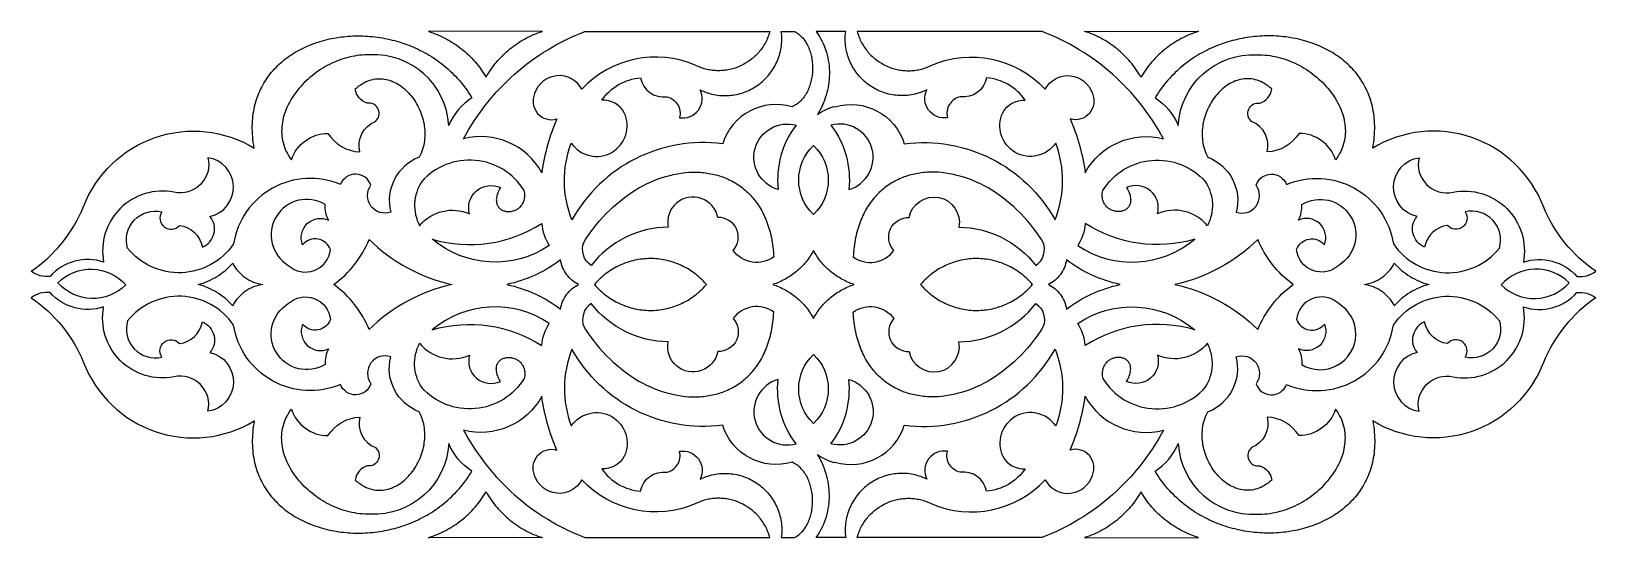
# Model space of a CAD drawing. Extents: x -155 to 155, y -50 to 50.
import ezdxf

# ---------------------------------------------------------------- set-up
doc = ezdxf.new("R2010")
doc.units = 0
doc.layers.add('LAYER_1', color=18, linetype='CONTINUOUS')

msp = doc.modelspace()

# ---------------------------------------------------------------- linework, layer by layer
at = {"layer": 'LAYER_1'}
for points in [[(-76.07, 49.98), (-75.63, 49.83), (-75.19, 49.68), (-74.76, 49.51), (-74.33, 49.34), (-73.9, 49.16), (-73.48, 48.96), (-73.06, 48.76), (-72.65, 48.55), (-72.24, 48.32), (-71.84, 48.09), (-71.45, 47.85), (-71.06, 47.6), (-70.67, 47.35), (-70.29, 47.08), (-69.92, 46.81), (-69.55, 46.52), (-69.19, 46.23), (-68.84, 45.93), (-68.49, 45.62), (-68.15, 45.31), (-67.82, 44.98), (-67.49, 44.65), (-67.17, 44.31), (-66.86, 43.97), (-66.56, 43.61), (-66.26, 43.25), (-65.97, 42.88), (-65.69, 42.51), (-65.42, 42.12), (-65.16, 41.74), (-64.9, 41.34), (-64.66, 40.94), (-64.43, 41.34), (-64.19, 41.73), (-63.94, 42.12), (-63.68, 42.5), (-63.41, 42.88), (-63.14, 43.24), (-62.86, 43.6), (-62.57, 43.96), (-62.27, 44.3), (-61.96, 44.64), (-61.65, 44.97), (-61.32, 45.29), (-61, 45.61), (-60.66, 45.92), (-60.32, 46.21), (-59.97, 46.51), (-59.61, 46.79), (-59.25, 47.06), (-58.88, 47.33), (-58.5, 47.58), (-58.12, 47.83), (-57.73, 48.07), (-57.34, 48.3), (-56.94, 48.52), (-56.53, 48.74), (-56.12, 48.94), (-55.7, 49.13), (-55.28, 49.32), (-54.86, 49.49), (-54.43, 49.65), (-53.99, 49.81), (-53.55, 49.95)], [(76.07, 49.98), (75.63, 49.83), (75.19, 49.68), (74.76, 49.51), (74.33, 49.34), (73.9, 49.16), (73.48, 48.96), (73.06, 48.76), (72.65, 48.55), (72.24, 48.32), (71.84, 48.09), (71.45, 47.85), (71.06, 47.6), (70.67, 47.35), (70.29, 47.08), (69.92, 46.81), (69.55, 46.52), (69.19, 46.23), (68.84, 45.93), (68.49, 45.62), (68.15, 45.31), (67.82, 44.98), (67.49, 44.65), (67.17, 44.31), (66.86, 43.97), (66.56, 43.61), (66.26, 43.25), (65.97, 42.88), (65.69, 42.51), (65.42, 42.12), (65.16, 41.74), (64.9, 41.34), (64.66, 40.94), (64.43, 41.34), (64.19, 41.73), (63.94, 42.12), (63.68, 42.5), (63.41, 42.88), (63.14, 43.24), (62.86, 43.6), (62.57, 43.96), (62.27, 44.3), (61.96, 44.64), (61.65, 44.97), (61.32, 45.29), (61, 45.61), (60.66, 45.92), (60.32, 46.21), (59.97, 46.51), (59.61, 46.79), (59.25, 47.06), (58.88, 47.33), (58.5, 47.58), (58.12, 47.83), (57.73, 48.07), (57.34, 48.3), (56.94, 48.52), (56.53, 48.74), (56.12, 48.94), (55.7, 49.13), (55.28, 49.32), (54.86, 49.49), (54.43, 49.65), (53.99, 49.81), (53.55, 49.95)], [(-8.04, 0), (-7.72, -0.11), (-7.4, -0.23), (-7.08, -0.35), (-6.77, -0.48), (-6.46, -0.62), (-6.16, -0.77), (-5.85, -0.92), (-5.56, -1.08), (-5.26, -1.24), (-4.98, -1.42), (-4.69, -1.6), (-4.41, -1.78), (-4.14, -1.97), (-3.87, -2.17), (-3.61, -2.38), (-3.35, -2.59), (-3.09, -2.81), (-2.84, -3.03), (-2.6, -3.26), (-2.36, -3.5), (-2.13, -3.74), (-1.91, -3.98), (-1.69, -4.24), (-1.47, -4.49), (-1.26, -4.76), (-1.06, -5.03), (-0.87, -5.3), (-0.68, -5.58), (-0.5, -5.86), (-0.33, -6.15), (-0.16, -6.45), (0, -6.74), (0.16, -6.45), (0.33, -6.15), (0.5, -5.86), (0.68, -5.58), (0.87, -5.3), (1.06, -5.03), (1.26, -4.76), (1.47, -4.49), (1.69, -4.24), (1.91, -3.98), (2.13, -3.74), (2.36, -3.5), (2.6, -3.26), (2.84, -3.03), (3.09, -2.81), (3.35, -2.59), (3.61, -2.38), (3.87, -2.17), (4.14, -1.97), (4.41, -1.78), (4.69, -1.6), (4.98, -1.42), (5.26, -1.24), (5.56, -1.08), (5.85, -0.92), (6.16, -0.77), (6.46, -0.62), (6.77, -0.48), (7.08, -0.35), (7.4, -0.23), (7.72, -0.11), (8.04, 0), (7.72, 0.11), (7.4, 0.23), (7.08, 0.35), (6.77, 0.48), (6.46, 0.62), (6.16, 0.77), (5.85, 0.92), (5.56, 1.08), (5.26, 1.24), (4.98, 1.42), (4.69, 1.6), (4.41, 1.78), (4.14, 1.97), (3.87, 2.17), (3.61, 2.38), (3.35, 2.59), (3.09, 2.81), (2.84, 3.03), (2.6, 3.26), (2.36, 3.5), (2.13, 3.74), (1.91, 3.98), (1.69, 4.24), (1.47, 4.49), (1.26, 4.76), (1.06, 5.03), (0.87, 5.3), (0.68, 5.58), (0.5, 5.86), (0.33, 6.15), (0.16, 6.45), (0, 6.74), (-0.16, 6.45), (-0.33, 6.15), (-0.5, 5.86), (-0.68, 5.58), (-0.87, 5.3), (-1.06, 5.03), (-1.26, 4.76), (-1.47, 4.49), (-1.69, 4.24), (-1.91, 3.98), (-2.13, 3.74), (-2.36, 3.5), (-2.6, 3.26), (-2.84, 3.03), (-3.09, 2.81), (-3.35, 2.59), (-3.61, 2.38), (-3.87, 2.17), (-4.14, 1.97), (-4.41, 1.78), (-4.69, 1.6), (-4.98, 1.42), (-5.26, 1.24), (-5.56, 1.08), (-5.85, 0.92), (-6.16, 0.77), (-6.46, 0.62), (-6.77, 0.48), (-7.08, 0.35), (-7.4, 0.23), (-7.72, 0.11)], [(-121.58, 0), (-121.08, 0.14), (-120.59, 0.29), (-120.11, 0.47), (-119.64, 0.66), (-119.18, 0.86), (-118.72, 1.09), (-118.27, 1.33), (-117.83, 1.59), (-117.4, 1.86), (-116.99, 2.15), (-116.58, 2.45), (-116.18, 2.77), (-115.8, 3.11), (-115.43, 3.46), (-115.07, 3.82), (-114.72, 4.2), (-114.49, 3.78), (-114.23, 3.37), (-113.95, 2.99), (-113.65, 2.63), (-113.33, 2.28), (-112.99, 1.95), (-112.63, 1.65), (-112.25, 1.37), (-111.86, 1.11), (-111.45, 0.88), (-111.03, 0.66), (-110.6, 0.48), (-110.15, 0.32), (-109.69, 0.18), (-109.22, 0.08), (-108.75, 0), (-109.22, -0.08), (-109.69, -0.18), (-110.15, -0.32), (-110.6, -0.48), (-111.03, -0.66), (-111.45, -0.88), (-111.86, -1.11), (-112.25, -1.37), (-112.63, -1.65), (-112.99, -1.95), (-113.33, -2.28), (-113.65, -2.63), (-113.95, -2.99), (-114.23, -3.37), (-114.49, -3.78), (-114.72, -4.2), (-115.07, -3.82), (-115.43, -3.46), (-115.8, -3.11), (-116.18, -2.77), (-116.58, -2.45), (-116.99, -2.15), (-117.4, -1.86), (-117.83, -1.59), (-118.27, -1.33), (-118.72, -1.09), (-119.18, -0.86), (-119.64, -0.66), (-120.11, -0.47), (-120.59, -0.29), (-121.08, -0.14)], [(-60.56, 0), (-59.84, -0.17), (-59.13, -0.35), (-58.42, -0.56), (-57.72, -0.78), (-57.03, -1.02), (-56.34, -1.28), (-55.66, -1.56), (-54.99, -1.85), (-54.33, -2.17), (-53.68, -2.5), (-53.03, -2.85), (-52.4, -3.22), (-51.77, -3.6), (-51.16, -4.01), (-50.56, -4.43), (-49.97, -4.87), (-49.9, -4.48), (-49.8, -4.09), (-49.69, -3.72), (-49.55, -3.35), (-49.39, -3), (-49.21, -2.65), (-49.01, -2.32), (-48.79, -2), (-48.55, -1.69), (-48.29, -1.4), (-48.01, -1.13), (-47.72, -0.87), (-47.41, -0.62), (-47.09, -0.4), (-46.75, -0.19), (-46.4, 0), (-46.75, 0.19), (-47.09, 0.4), (-47.41, 0.62), (-47.72, 0.87), (-48.01, 1.13), (-48.29, 1.4), (-48.55, 1.69), (-48.79, 2), (-49.01, 2.32), (-49.21, 2.65), (-49.39, 3), (-49.55, 3.35), (-49.69, 3.72), (-49.8, 4.09), (-49.9, 4.48), (-49.97, 4.87), (-50.56, 4.43), (-51.16, 4.01), (-51.77, 3.6), (-52.4, 3.22), (-53.03, 2.85), (-53.68, 2.5), (-54.33, 2.17), (-54.99, 1.85), (-55.66, 1.56), (-56.34, 1.28), (-57.03, 1.02), (-57.72, 0.78), (-58.42, 0.56), (-59.13, 0.35), (-59.84, 0.17)], [(-43.27, 0), (-43, -0.31), (-42.72, -0.61), (-42.43, -0.9), (-42.14, -1.19), (-41.84, -1.46), (-41.54, -1.72), (-41.23, -1.97), (-40.91, -2.22), (-40.59, -2.45), (-40.26, -2.67), (-39.93, -2.89), (-39.6, -3.09), (-39.26, -3.29), (-38.92, -3.47), (-38.57, -3.65), (-38.22, -3.81), (-37.87, -3.97), (-37.51, -4.11), (-37.15, -4.25), (-36.79, -4.37), (-36.42, -4.49), (-36.06, -4.6), (-35.69, -4.69), (-35.31, -4.78), (-34.94, -4.85), (-34.56, -4.92), (-34.19, -4.98), (-33.81, -5.02), (-33.43, -5.06), (-33.05, -5.09), (-32.67, -5.1), (-32.29, -5.11), (-31.91, -5.11), (-31.53, -5.1), (-31.15, -5.07), (-30.77, -5.04), (-30.39, -5), (-30.01, -4.94), (-29.63, -4.88), (-29.26, -4.81), (-28.88, -4.72), (-28.51, -4.63), (-28.14, -4.53), (-27.77, -4.41), (-27.4, -4.29), (-27.04, -4.16), (-26.68, -4.01), (-26.32, -3.86), (-25.97, -3.69), (-25.61, -3.52), (-25.27, -3.33), (-24.92, -3.14), (-24.58, -2.93), (-24.24, -2.72), (-23.91, -2.49), (-23.59, -2.26), (-23.26, -2.01), (-22.95, -1.75), (-22.63, -1.49), (-22.33, -1.21), (-22.02, -0.92), (-21.73, -0.63), (-21.44, -0.32), (-21.16, 0), (-21.44, 0.32), (-21.73, 0.63), (-22.02, 0.92), (-22.33, 1.21), (-22.63, 1.49), (-22.95, 1.75), (-23.26, 2.01), (-23.59, 2.26), (-23.91, 2.49), (-24.24, 2.72), (-24.58, 2.93), (-24.92, 3.14), (-25.27, 3.33), (-25.61, 3.52), (-25.97, 3.69), (-26.32, 3.86), (-26.68, 4.01), (-27.04, 4.16), (-27.4, 4.29), (-27.77, 4.41), (-28.14, 4.53), (-28.51, 4.63), (-28.88, 4.72), (-29.26, 4.81), (-29.63, 4.88), (-30.01, 4.94), (-30.39, 5), (-30.77, 5.04), (-31.15, 5.07), (-31.53, 5.1), (-31.91, 5.11), (-32.29, 5.11), (-32.67, 5.1), (-33.05, 5.09), (-33.43, 5.06), (-33.81, 5.02), (-34.19, 4.98), (-34.56, 4.92), (-34.94, 4.85), (-35.31, 4.78), (-35.69, 4.69), (-36.06, 4.6), (-36.42, 4.49), (-36.79, 4.37), (-37.15, 4.25), (-37.51, 4.11), (-37.87, 3.97), (-38.22, 3.81), (-38.57, 3.65), (-38.92, 3.47), (-39.26, 3.29), (-39.6, 3.09), (-39.93, 2.89), (-40.26, 2.67), (-40.59, 2.45), (-40.91, 2.22), (-41.23, 1.97), (-41.54, 1.72), (-41.84, 1.46), (-42.14, 1.19), (-42.43, 0.9), (-42.72, 0.61), (-43, 0.31)], [(21.16, 0), (21.44, -0.32), (21.73, -0.63), (22.02, -0.92), (22.33, -1.21), (22.63, -1.49), (22.95, -1.75), (23.26, -2.01), (23.59, -2.26), (23.91, -2.49), (24.24, -2.72), (24.58, -2.93), (24.92, -3.14), (25.27, -3.33), (25.61, -3.52), (25.97, -3.69), (26.32, -3.86), (26.68, -4.01), (27.04, -4.16), (27.4, -4.29), (27.77, -4.41), (28.14, -4.53), (28.51, -4.63), (28.88, -4.72), (29.26, -4.81), (29.63, -4.88), (30.01, -4.94), (30.39, -5), (30.77, -5.04), (31.15, -5.07), (31.53, -5.1), (31.91, -5.11), (32.29, -5.11), (32.67, -5.1), (33.05, -5.09), (33.43, -5.06), (33.81, -5.02), (34.19, -4.98), (34.56, -4.92), (34.94, -4.85), (35.31, -4.78), (35.69, -4.69), (36.06, -4.6), (36.42, -4.49), (36.79, -4.37), (37.15, -4.25), (37.51, -4.11), (37.87, -3.97), (38.22, -3.81), (38.57, -3.65), (38.92, -3.47), (39.26, -3.29), (39.6, -3.09), (39.93, -2.89), (40.26, -2.67), (40.59, -2.45), (40.91, -2.22), (41.23, -1.97), (41.54, -1.72), (41.84, -1.46), (42.14, -1.19), (42.43, -0.9), (42.72, -0.61), (43, -0.31), (43.27, 0), (43, 0.31), (42.72, 0.61), (42.43, 0.9), (42.14, 1.19), (41.84, 1.46), (41.54, 1.72), (41.23, 1.97), (40.91, 2.22), (40.59, 2.45), (40.26, 2.67), (39.93, 2.89), (39.6, 3.09), (39.26, 3.29), (38.92, 3.47), (38.57, 3.65), (38.22, 3.81), (37.87, 3.97), (37.51, 4.11), (37.15, 4.25), (36.79, 4.37), (36.42, 4.49), (36.06, 4.6), (35.69, 4.69), (35.31, 4.78), (34.94, 4.85), (34.56, 4.92), (34.19, 4.98), (33.81, 5.02), (33.43, 5.06), (33.05, 5.09), (32.67, 5.1), (32.29, 5.11), (31.91, 5.11), (31.53, 5.1), (31.15, 5.07), (30.77, 5.04), (30.39, 5), (30.01, 4.94), (29.63, 4.88), (29.26, 4.81), (28.88, 4.72), (28.51, 4.63), (28.14, 4.53), (27.77, 4.41), (27.4, 4.29), (27.04, 4.16), (26.68, 4.01), (26.32, 3.86), (25.97, 3.69), (25.61, 3.52), (25.27, 3.33), (24.92, 3.14), (24.58, 2.93), (24.24, 2.72), (23.91, 2.49), (23.59, 2.26), (23.26, 2.01), (22.95, 1.75), (22.63, 1.49), (22.33, 1.21), (22.02, 0.92), (21.73, 0.63), (21.44, 0.32)], [(46.4, 0), (46.75, -0.19), (47.09, -0.4), (47.41, -0.62), (47.72, -0.87), (48.01, -1.13), (48.29, -1.4), (48.55, -1.69), (48.79, -2), (49.01, -2.32), (49.21, -2.65), (49.39, -3), (49.55, -3.35), (49.69, -3.72), (49.8, -4.09), (49.9, -4.48), (49.97, -4.87), (50.56, -4.43), (51.16, -4.01), (51.77, -3.6), (52.4, -3.22), (53.03, -2.85), (53.68, -2.5), (54.33, -2.17), (54.99, -1.85), (55.66, -1.56), (56.34, -1.28), (57.03, -1.02), (57.72, -0.78), (58.42, -0.56), (59.13, -0.35), (59.84, -0.17), (60.56, 0), (59.84, 0.17), (59.13, 0.35), (58.42, 0.56), (57.72, 0.78), (57.03, 1.02), (56.34, 1.28), (55.66, 1.56), (54.99, 1.85), (54.33, 2.17), (53.68, 2.5), (53.03, 2.85), (52.4, 3.22), (51.77, 3.6), (51.16, 4.01), (50.56, 4.43), (49.97, 4.87), (49.9, 4.48), (49.8, 4.09), (49.69, 3.72), (49.55, 3.35), (49.39, 3), (49.21, 2.65), (49.01, 2.32), (48.79, 2), (48.55, 1.69), (48.29, 1.4), (48.01, 1.13), (47.72, 0.87), (47.41, 0.62), (47.09, 0.4), (46.75, 0.19)], [(108.75, 0), (109.22, 0.08), (109.69, 0.18), (110.15, 0.32), (110.6, 0.48), (111.03, 0.66), (111.45, 0.88), (111.86, 1.11), (112.25, 1.37), (112.63, 1.65), (112.99, 1.95), (113.33, 2.28), (113.65, 2.63), (113.95, 2.99), (114.23, 3.37), (114.49, 3.78), (114.72, 4.2), (115.07, 3.82), (115.43, 3.46), (115.8, 3.11), (116.18, 2.77), (116.58, 2.45), (116.99, 2.15), (117.4, 1.86), (117.83, 1.59), (118.27, 1.33), (118.72, 1.09), (119.18, 0.86), (119.64, 0.66), (120.11, 0.47), (120.59, 0.29), (121.08, 0.14), (121.58, 0), (121.08, -0.14), (120.59, -0.29), (120.11, -0.47), (119.64, -0.66), (119.18, -0.86), (118.72, -1.09), (118.27, -1.33), (117.83, -1.59), (117.4, -1.86), (116.99, -2.15), (116.58, -2.45), (116.18, -2.77), (115.8, -3.11), (115.43, -3.46), (115.07, -3.82), (114.72, -4.2), (114.49, -3.78), (114.23, -3.37), (113.95, -2.99), (113.65, -2.63), (113.33, -2.28), (112.99, -1.95), (112.63, -1.65), (112.25, -1.37), (111.86, -1.11), (111.45, -0.88), (111.03, -0.66), (110.6, -0.48), (110.15, -0.32), (109.69, -0.18), (109.22, -0.08)], [(-76.07, -49.98), (-75.63, -49.83), (-75.19, -49.68), (-74.76, -49.51), (-74.33, -49.34), (-73.9, -49.16), (-73.48, -48.96), (-73.06, -48.76), (-72.65, -48.55), (-72.24, -48.32), (-71.84, -48.09), (-71.45, -47.85), (-71.06, -47.6), (-70.67, -47.35), (-70.29, -47.08), (-69.92, -46.81), (-69.55, -46.52), (-69.19, -46.23), (-68.84, -45.93), (-68.49, -45.62), (-68.15, -45.31), (-67.82, -44.98), (-67.49, -44.65), (-67.17, -44.31), (-66.86, -43.97), (-66.56, -43.61), (-66.26, -43.25), (-65.97, -42.88), (-65.69, -42.51), (-65.42, -42.12), (-65.16, -41.74), (-64.9, -41.34), (-64.66, -40.94), (-64.43, -41.34), (-64.19, -41.73), (-63.94, -42.12), (-63.68, -42.5), (-63.41, -42.88), (-63.14, -43.24), (-62.86, -43.6), (-62.57, -43.96), (-62.27, -44.3), (-61.96, -44.64), (-61.65, -44.97), (-61.32, -45.29), (-61, -45.61), (-60.66, -45.92), (-60.32, -46.21), (-59.97, -46.51), (-59.61, -46.79), (-59.25, -47.06), (-58.88, -47.33), (-58.5, -47.58), (-58.12, -47.83), (-57.73, -48.07), (-57.34, -48.3), (-56.94, -48.52), (-56.53, -48.74), (-56.12, -48.94), (-55.7, -49.13), (-55.28, -49.32), (-54.86, -49.49), (-54.43, -49.65), (-53.99, -49.81), (-53.55, -49.95)], [(76.07, -49.98), (75.63, -49.83), (75.19, -49.68), (74.76, -49.51), (74.33, -49.34), (73.9, -49.16), (73.48, -48.96), (73.06, -48.76), (72.65, -48.55), (72.24, -48.32), (71.84, -48.09), (71.45, -47.85), (71.06, -47.6), (70.67, -47.35), (70.29, -47.08), (69.92, -46.81), (69.55, -46.52), (69.19, -46.23), (68.84, -45.93), (68.49, -45.62), (68.15, -45.31), (67.82, -44.98), (67.49, -44.65), (67.17, -44.31), (66.86, -43.97), (66.56, -43.61), (66.26, -43.25), (65.97, -42.88), (65.69, -42.51), (65.42, -42.12), (65.16, -41.74), (64.9, -41.34), (64.66, -40.94), (64.43, -41.34), (64.19, -41.73), (63.94, -42.12), (63.68, -42.5), (63.41, -42.88), (63.14, -43.24), (62.86, -43.6), (62.57, -43.96), (62.27, -44.3), (61.96, -44.64), (61.65, -44.97), (61.32, -45.29), (61, -45.61), (60.66, -45.92), (60.32, -46.21), (59.97, -46.51), (59.61, -46.79), (59.25, -47.06), (58.88, -47.33), (58.5, -47.58), (58.12, -47.83), (57.73, -48.07), (57.34, -48.3), (56.94, -48.52), (56.53, -48.74), (56.12, -48.94), (55.7, -49.13), (55.28, -49.32), (54.86, -49.49), (54.43, -49.65), (53.99, -49.81), (53.55, -49.95)]]:
    msp.add_lwpolyline(points, close=True, dxfattribs=at)
for points in [[(-50.7, 32.68, 0.066607), (-53.67, 22.07, 0.3424), (-69.13, 28.75), (-68.63, 29.66), (-68.12, 30.55), (-67.58, 31.43), (-67.03, 32.29), (-66.46, 33.15), (-65.87, 33.98), (-65.26, 34.81), (-64.64, 35.62), (-64, 36.41), (-63.34, 37.19), (-62.66, 37.95), (-61.97, 38.7), (-61.26, 39.43), (-60.54, 40.14), (-59.8, 40.84), (-59.05, 41.52), (-58.28, 42.19), (-57.5, 42.83), (-56.7, 43.46), (-55.89, 44.08), (-55.06, 44.67), (-54.22, 45.25), (-53.37, 45.8), (-52.5, 46.34), (-51.63, 46.86), (-50.74, 47.36), (-49.83, 47.84), (-48.92, 48.31), (-47.99, 48.75), (-47.06, 49.17), (-46.11, 49.57), (-45.15, 49.95), (-8.62, 49.95), (-8.71, 49.65), (-8.8, 49.36), (-8.9, 49.08), (-9.01, 48.8), (-9.13, 48.52), (-9.25, 48.25), (-9.38, 47.98), (-9.51, 47.72), (-9.66, 47.46), (-9.81, 47.21), (-9.96, 46.97), (-10.13, 46.73), (-10.29, 46.49), (-10.47, 46.26), (-10.65, 46.04), (-10.83, 45.82), (-11.02, 45.61), (-11.22, 45.4), (-11.42, 45.2), (-11.63, 45), (-11.84, 44.82), (-12.05, 44.63), (-12.27, 44.45), (-12.5, 44.28), (-12.96, 43.96), (-13.44, 43.66), (-13.93, 43.39), (-14.43, 43.14), (-14.95, 42.93), (-15.48, 42.73), (-16.01, 42.57), (-16.56, 42.44), (-16.83, 42.38), (-17.11, 42.33), (-17.38, 42.29), (-17.66, 42.26), (-17.94, 42.23), (-18.22, 42.21), (-18.5, 42.2), (-18.79, 42.2), (-19.07, 42.2), (-19.35, 42.21), (-19.64, 42.23), (-19.92, 42.26), (-20.2, 42.3), (-20.48, 42.34), (-20.77, 42.39), (-21.05, 42.45), (-21.33, 42.52), (-21.61, 42.6), (-21.89, 42.69), (-22.16, 42.78), (-22.44, 42.89), (-22.71, 43), (-22.99, 43.12), (-23.26, 43.25, 0.319593), (-45.73, 38.53, 0.662449), (-55.09, 37.69, 0.63881)], [(-34.17, 40.78, 0.404211), (-28.99, 37.07, -0.424357), (-26.45, 32.93, 0.611202), (-22.37, 38.41), (-21.99, 38.24), (-21.61, 38.08), (-21.23, 37.93), (-20.85, 37.8), (-20.47, 37.69), (-20.09, 37.59), (-19.71, 37.5), (-19.33, 37.43), (-18.94, 37.37), (-18.56, 37.33), (-18.19, 37.3), (-17.81, 37.28), (-17.43, 37.28), (-17.06, 37.28), (-16.68, 37.31), (-16.31, 37.34), (-15.95, 37.38), (-15.58, 37.44), (-15.22, 37.51), (-14.86, 37.59), (-14.51, 37.69), (-14.16, 37.79), (-13.81, 37.91), (-13.47, 38.04), (-13.13, 38.17), (-12.8, 38.32), (-12.47, 38.48), (-12.15, 38.65), (-11.83, 38.83), (-11.52, 39.02), (-11.22, 39.22), (-10.92, 39.42), (-10.63, 39.64), (-10.34, 39.87), (-10.07, 40.1), (-9.8, 40.35), (-9.54, 40.6), (-9.28, 40.86), (-9.04, 41.13), (-8.8, 41.41), (-8.57, 41.69), (-8.36, 41.98), (-8.15, 42.28), (-7.95, 42.59), (-7.76, 42.91), (-7.58, 43.23), (-7.41, 43.55), (-7.25, 43.89), (-7.1, 44.23), (-6.96, 44.57), (-6.84, 44.93), (-6.72, 45.28), (-6.62, 45.65), (-6.53, 46.02), (-6.45, 46.39), (-6.39, 46.77), (-6.34, 47.15), (-6.3, 47.54), (-6.27, 47.93), (-6.26, 48.33), (-6.26, 48.73), (-6.28, 49.13), (-6.31, 49.54), (-6.36, 49.95), (-3.73, 49.95), (-3.5, 49.82), (-3.28, 49.69), (-3.07, 49.54), (-2.87, 49.38), (-2.67, 49.21), (-2.48, 49.04), (-2.3, 48.85), (-2.13, 48.66), (-1.96, 48.46), (-1.8, 48.25), (-1.65, 48.03), (-1.51, 47.81), (-1.37, 47.57), (-1.24, 47.34), (-1.12, 47.09), (-1, 46.85), (-0.9, 46.59), (-0.8, 46.33), (-0.71, 46.07), (-0.62, 45.8), (-0.55, 45.53), (-0.48, 45.26), (-0.41, 44.98), (-0.36, 44.7), (-0.31, 44.41), (-0.27, 44.13), (-0.24, 43.84), (-0.22, 43.55), (-0.19, 42.97), (-0.19, 42.38), (-0.22, 41.8), (-0.29, 41.22), (-0.33, 40.94), (-0.38, 40.65), (-0.43, 40.37), (-0.5, 40.09), (-0.57, 39.81), (-0.65, 39.54), (-0.73, 39.27), (-0.83, 39), (-0.93, 38.74), (-1.04, 38.48), (-1.15, 38.23), (-1.27, 37.99), (-1.41, 37.75), (-1.54, 37.51), (-1.69, 37.29), (-1.84, 37.07), (-2, 36.85), (-2.17, 36.65), (-2.34, 36.45), (-2.52, 36.26), (-2.71, 36.08), (-2.9, 35.91), (-3.11, 35.74), (-3.32, 35.59), (-3.54, 35.45), (-3.76, 35.32), (-3.99, 35.19), (-4.23, 35.08, 0.408304), (-17.94, 27.77, 0.307074), (-47.71, 12.76, -0.189195), (-47.84, 27.9, 0.922029), (-37.39, 33.91, 0.289371), (-41.82, 36.4, -0.227335)], [(0.54, 49.95), (0.88, 49.46), (1.19, 48.96), (1.47, 48.45), (1.73, 47.94), (1.97, 47.42), (2.18, 46.9), (2.38, 46.37), (2.55, 45.84), (2.69, 45.31), (2.82, 44.77), (2.92, 44.23), (3, 43.7), (3.07, 43.16), (3.11, 42.62), (3.13, 42.08), (3.13, 41.54), (3.12, 41.01), (3.08, 40.48), (3.03, 39.95), (2.96, 39.42), (2.87, 38.9), (2.76, 38.38), (2.63, 37.87), (2.49, 37.36), (2.33, 36.86), (2.16, 36.37), (1.97, 35.88), (1.77, 35.4), (1.55, 34.93), (1.31, 34.47), (1.07, 34.02), (0.8, 33.58), (1.19, 33.83), (1.58, 34.06), (1.98, 34.28), (2.38, 34.48), (2.79, 34.67), (3.2, 34.84), (3.61, 35.01), (4.03, 35.15), (4.23, 35.08, -0.408304), (17.94, 27.77, -0.307074), (47.71, 12.76, 0.189195), (47.84, 27.9, -0.922029), (37.39, 33.91, -0.289371), (41.82, 36.4, 0.227335), (34.17, 40.78, -0.404211), (28.99, 37.07, 0.424357), (26.45, 32.93, -0.611202), (22.37, 38.41), (21.99, 38.24), (21.61, 38.08), (21.23, 37.93), (20.85, 37.8), (20.47, 37.69), (20.09, 37.59), (19.71, 37.5), (19.33, 37.43), (18.94, 37.37), (18.56, 37.33), (18.19, 37.3), (17.81, 37.28), (17.43, 37.28), (17.06, 37.28), (16.68, 37.31), (16.31, 37.34), (15.95, 37.38), (15.58, 37.44), (15.22, 37.51), (14.86, 37.59), (14.51, 37.69), (14.16, 37.79), (13.81, 37.91), (13.47, 38.04), (13.13, 38.17), (12.8, 38.32), (12.47, 38.48), (12.15, 38.65), (11.83, 38.83), (11.52, 39.02), (11.22, 39.22), (10.92, 39.42), (10.63, 39.64), (10.34, 39.87), (10.07, 40.1), (9.8, 40.35), (9.54, 40.6), (9.28, 40.86), (9.04, 41.13), (8.8, 41.41), (8.57, 41.69), (8.36, 41.98), (8.15, 42.28), (7.95, 42.59), (7.76, 42.91), (7.58, 43.23), (7.41, 43.55), (7.25, 43.89), (7.1, 44.23), (6.96, 44.57), (6.84, 44.93), (6.72, 45.28), (6.62, 45.65), (6.53, 46.02), (6.45, 46.39), (6.39, 46.77), (6.34, 47.15), (6.3, 47.54), (6.27, 47.93), (6.26, 48.33), (6.26, 48.73), (6.28, 49.13), (6.31, 49.54), (6.36, 49.95)], [(23.26, 43.25, -0.319593), (45.73, 38.53, -0.662449), (55.09, 37.69, -0.63881), (50.7, 32.68, -0.066607), (53.67, 22.07, -0.3424), (69.13, 28.75), (68.63, 29.66), (68.12, 30.55), (67.58, 31.43), (67.03, 32.29), (66.46, 33.15), (65.87, 33.98), (65.26, 34.81), (64.64, 35.62), (64, 36.41), (63.34, 37.19), (62.66, 37.95), (61.97, 38.7), (61.26, 39.43), (60.54, 40.14), (59.8, 40.84), (59.05, 41.52), (58.28, 42.19), (57.5, 42.83), (56.7, 43.46), (55.89, 44.08), (55.06, 44.67), (54.22, 45.25), (53.37, 45.8), (52.5, 46.34), (51.63, 46.86), (50.74, 47.36), (49.83, 47.84), (48.92, 48.31), (47.99, 48.75), (47.06, 49.17), (46.11, 49.57), (45.15, 49.95), (8.62, 49.95), (8.71, 49.65), (8.8, 49.36), (8.9, 49.08), (9.01, 48.8), (9.13, 48.52), (9.25, 48.25), (9.38, 47.98), (9.51, 47.72), (9.66, 47.46), (9.81, 47.21), (9.96, 46.97), (10.13, 46.73), (10.29, 46.49), (10.47, 46.26), (10.65, 46.04), (10.83, 45.82), (11.02, 45.61), (11.22, 45.4), (11.42, 45.2), (11.63, 45), (11.84, 44.82), (12.05, 44.63), (12.27, 44.45), (12.5, 44.28), (12.96, 43.96), (13.44, 43.66), (13.93, 43.39), (14.43, 43.14), (14.95, 42.93), (15.48, 42.73), (16.01, 42.57), (16.56, 42.44), (16.83, 42.38), (17.11, 42.33), (17.38, 42.29), (17.66, 42.26), (17.94, 42.23), (18.22, 42.21), (18.5, 42.2), (18.79, 42.2), (19.07, 42.2), (19.35, 42.21), (19.64, 42.23), (19.92, 42.26), (20.2, 42.3), (20.48, 42.34), (20.77, 42.39), (21.05, 42.45), (21.33, 42.52), (21.61, 42.6), (21.89, 42.69), (22.16, 42.78), (22.44, 42.89), (22.71, 43), (22.99, 43.12)], [(-154.51, 2.6, 0.14497), (-144.17, 15.4, -0.465947), (-110.49, 26.94), (-110.58, 27.51), (-110.66, 28.06), (-110.73, 28.61), (-110.78, 29.16), (-110.82, 29.7), (-110.85, 30.23), (-110.86, 30.75), (-110.86, 31.27), (-110.84, 31.78), (-110.81, 32.28), (-110.77, 32.78), (-110.72, 33.27), (-110.66, 33.75), (-110.58, 34.22), (-110.49, 34.69), (-110.39, 35.15), (-110.28, 35.61), (-110.15, 36.05), (-110.02, 36.49), (-109.87, 36.93), (-109.71, 37.35), (-109.55, 37.77), (-109.37, 38.18), (-109.18, 38.59), (-108.98, 38.98), (-108.77, 39.37), (-108.55, 39.75), (-108.32, 40.13), (-108.08, 40.5), (-107.84, 40.86), (-107.58, 41.21), (-107.32, 41.55), (-107.04, 41.89), (-106.76, 42.22), (-106.47, 42.54), (-106.17, 42.86), (-105.86, 43.17), (-105.55, 43.47), (-105.22, 43.76), (-104.89, 44.04), (-104.55, 44.32), (-104.21, 44.59), (-103.86, 44.85), (-103.5, 45.11), (-103.13, 45.36), (-102.76, 45.59), (-102.38, 45.83), (-102, 46.05), (-101.61, 46.27), (-101.22, 46.47), (-100.81, 46.67), (-100.41, 46.87), (-100, 47.05), (-99.58, 47.23), (-99.16, 47.4), (-98.73, 47.56), (-98.3, 47.71), (-97.87, 47.85), (-97.43, 47.99), (-96.99, 48.12), (-96.54, 48.24), (-96.09, 48.35), (-95.64, 48.46), (-95.18, 48.55), (-94.72, 48.64), (-94.26, 48.72), (-93.79, 48.79), (-93.32, 48.86), (-92.85, 48.91), (-92.38, 48.96), (-91.91, 49), (-91.43, 49.03), (-90.95, 49.05), (-90.48, 49.07), (-90, 49.07), (-89.51, 49.07), (-89.03, 49.06), (-88.55, 49.04), (-88.07, 49.01), (-87.58, 48.97), (-87.1, 48.93), (-86.62, 48.88), (-86.13, 48.81), (-85.65, 48.74), (-85.17, 48.66), (-84.68, 48.58), (-84.2, 48.48), (-83.72, 48.38), (-83.25, 48.26), (-82.77, 48.14), (-82.29, 48.01), (-81.82, 47.87), (-81.35, 47.72), (-80.88, 47.56), (-80.41, 47.4), (-79.95, 47.22), (-79.48, 47.04), (-79.03, 46.85), (-78.57, 46.65), (-78.12, 46.43), (-77.67, 46.22), (-77.22, 45.99), (-76.78, 45.75), (-76.34, 45.5), (-75.91, 45.25), (-75.48, 44.99), (-75.05, 44.71), (-74.63, 44.43), (-74.22, 44.14), (-73.81, 43.84), (-73.4, 43.53), (-73, 43.21), (-72.61, 42.88), (-72.22, 42.55), (-71.84, 42.2), (-71.46, 41.84), (-71.09, 41.48), (-70.73, 41.1), (-70.37, 40.72), (-70.02, 40.33), (-69.68, 39.93), (-69.34, 39.51), (-69.01, 39.09), (-68.69, 38.66), (-68.38, 38.22), (-68.07, 37.77), (-67.77, 37.31), (-67.48, 36.85, 0.150169), (-72.06, 31.37, 0.413699), (-87.6, 45.32), (-88.12, 45.33), (-88.64, 45.32), (-89.15, 45.29), (-89.66, 45.24), (-90.18, 45.18), (-90.69, 45.1), (-91.2, 45), (-91.7, 44.89), (-92.2, 44.76), (-92.7, 44.61), (-93.19, 44.45), (-93.68, 44.28), (-94.17, 44.09), (-94.65, 43.89), (-95.12, 43.68), (-95.59, 43.45), (-96.05, 43.21), (-96.5, 42.96), (-96.95, 42.69), (-97.39, 42.42), (-97.82, 42.13), (-98.24, 41.83), (-98.66, 41.52), (-99.06, 41.21), (-99.46, 40.88), (-99.84, 40.54), (-100.22, 40.2), (-100.58, 39.84), (-100.93, 39.48), (-101.28, 39.11), (-101.6, 38.73), (-101.92, 38.35), (-102.22, 37.96), (-102.52, 37.56), (-102.79, 37.16), (-103.06, 36.75), (-103.3, 36.33), (-103.54, 35.92), (-103.76, 35.49), (-103.96, 35.07), (-104.15, 34.64), (-104.32, 34.2), (-104.47, 33.77), (-104.61, 33.33), (-104.73, 32.89), (-104.83, 32.44), (-104.92, 32), (-104.98, 31.55), (-105.03, 31.11), (-105.05, 30.66), (-105.06, 30.22), (-105.04, 29.77), (-105.01, 29.33), (-104.95, 28.88), (-104.87, 28.44), (-104.77, 28), (-104.65, 27.57), (-104.51, 27.13), (-104.34, 26.7), (-104.15, 26.27), (-103.93, 25.85), (-103.7, 25.43), (-103.43, 25.01), (-103.14, 24.6, -0.322466), (-95.92, 29.83, 0.242717), (-89.63, 26.16, -0.377259), (-86.55, 32.19, 0.771134), (-88.15, 35.78, -0.28482), (-90.53, 38.6), (-90.17, 38.91), (-89.81, 39.19), (-89.45, 39.44), (-89.08, 39.67), (-88.72, 39.87), (-88.35, 40.05), (-87.99, 40.2), (-87.62, 40.33), (-87.25, 40.43), (-86.89, 40.51), (-86.52, 40.57), (-86.16, 40.61), (-85.8, 40.62), (-85.44, 40.62), (-85.08, 40.59), (-84.73, 40.55), (-84.38, 40.48), (-84.03, 40.4), (-83.68, 40.29), (-83.34, 40.17), (-83.01, 40.03), (-82.68, 39.88), (-82.35, 39.71), (-82.03, 39.52), (-81.72, 39.32), (-81.41, 39.1), (-81.11, 38.87), (-80.81, 38.63), (-80.53, 38.37), (-80.25, 38.1), (-79.98, 37.82), (-79.71, 37.52), (-79.46, 37.22), (-79.21, 36.9), (-78.98, 36.58), (-78.75, 36.24), (-78.54, 35.9), (-78.33, 35.54), (-78.14, 35.18), (-77.96, 34.82), (-77.79, 34.44), (-77.63, 34.06), (-77.48, 33.67), (-77.35, 33.28), (-77.22, 32.88), (-77.12, 32.48), (-77.02, 32.08), (-76.94, 31.67), (-76.88, 31.26), (-76.83, 30.85), (-76.79, 30.43), (-76.77, 30.02), (-76.77, 29.6), (-76.78, 29.18), (-76.81, 28.77), (-76.86, 28.35), (-76.92, 27.94), (-77, 27.53), (-77.1, 27.12), (-77.22, 26.71), (-77.35, 26.31), (-77.51, 25.91), (-77.68, 25.52), (-77.88, 25.13, 0.380134), (-83.52, 14.27, -0.732278), (-87.44, 19.58, 0.71134), (-93.43, 19.74, 0.486731), (-114.57, 8.02, -0.502691), (-135.51, 7.17, -0.570082), (-128.72, 14.35, 0.941111), (-125.24, 11.66, -0.328439), (-120.72, 7.4, 0.509804), (-119.22, 13.42, 0.833971), (-119.64, 25.03, -0.559208), (-126.33, 18.22, 0.531327), (-140.22, 4.42, 0.297112), (-150.81, 1.6, -0.196023)], [(154.51, 2.6, -0.14497), (144.17, 15.4, 0.465947), (110.49, 26.94), (110.58, 27.51), (110.66, 28.06), (110.73, 28.61), (110.78, 29.16), (110.82, 29.7), (110.85, 30.23), (110.86, 30.75), (110.86, 31.27), (110.84, 31.78), (110.81, 32.28), (110.77, 32.78), (110.72, 33.27), (110.66, 33.75), (110.58, 34.22), (110.49, 34.69), (110.39, 35.15), (110.28, 35.61), (110.15, 36.05), (110.02, 36.49), (109.87, 36.93), (109.71, 37.35), (109.55, 37.77), (109.37, 38.18), (109.18, 38.59), (108.98, 38.98), (108.77, 39.37), (108.55, 39.75), (108.32, 40.13), (108.08, 40.5), (107.84, 40.86), (107.58, 41.21), (107.32, 41.55), (107.04, 41.89), (106.76, 42.22), (106.47, 42.54), (106.17, 42.86), (105.86, 43.17), (105.55, 43.47), (105.22, 43.76), (104.89, 44.04), (104.55, 44.32), (104.21, 44.59), (103.86, 44.85), (103.5, 45.11), (103.13, 45.36), (102.76, 45.59), (102.38, 45.83), (102, 46.05), (101.61, 46.27), (101.22, 46.47), (100.81, 46.67), (100.41, 46.87), (100, 47.05), (99.58, 47.23), (99.16, 47.4), (98.73, 47.56), (98.3, 47.71), (97.87, 47.85), (97.43, 47.99), (96.99, 48.12), (96.54, 48.24), (96.09, 48.35), (95.64, 48.46), (95.18, 48.55), (94.72, 48.64), (94.26, 48.72), (93.79, 48.79), (93.32, 48.86), (92.85, 48.91), (92.38, 48.96), (91.91, 49), (91.43, 49.03), (90.95, 49.05), (90.48, 49.07), (90, 49.07), (89.51, 49.07), (89.03, 49.06), (88.55, 49.04), (88.07, 49.01), (87.58, 48.97), (87.1, 48.93), (86.62, 48.88), (86.13, 48.81), (85.65, 48.74), (85.17, 48.66), (84.68, 48.58), (84.2, 48.48), (83.72, 48.38), (83.25, 48.26), (82.77, 48.14), (82.29, 48.01), (81.82, 47.87), (81.35, 47.72), (80.88, 47.56), (80.41, 47.4), (79.95, 47.22), (79.48, 47.04), (79.03, 46.85), (78.57, 46.65), (78.12, 46.43), (77.67, 46.22), (77.22, 45.99), (76.78, 45.75), (76.34, 45.5), (75.91, 45.25), (75.48, 44.99), (75.05, 44.71), (74.63, 44.43), (74.22, 44.14), (73.81, 43.84), (73.4, 43.53), (73, 43.21), (72.61, 42.88), (72.22, 42.55), (71.84, 42.2), (71.46, 41.84), (71.09, 41.48), (70.73, 41.1), (70.37, 40.72), (70.02, 40.33), (69.68, 39.93), (69.34, 39.51), (69.01, 39.09), (68.69, 38.66), (68.38, 38.22), (68.07, 37.77), (67.77, 37.31), (67.48, 36.85, -0.150169), (72.06, 31.37, -0.413699), (87.6, 45.32), (88.12, 45.33), (88.64, 45.32), (89.15, 45.29), (89.66, 45.24), (90.18, 45.18), (90.69, 45.1), (91.2, 45), (91.7, 44.89), (92.2, 44.76), (92.7, 44.61), (93.19, 44.45), (93.68, 44.28), (94.17, 44.09), (94.65, 43.89), (95.12, 43.68), (95.59, 43.45), (96.05, 43.21), (96.5, 42.96), (96.95, 42.69), (97.39, 42.42), (97.82, 42.13), (98.24, 41.83), (98.66, 41.52), (99.06, 41.21), (99.46, 40.88), (99.84, 40.54), (100.22, 40.2), (100.58, 39.84), (100.93, 39.48), (101.28, 39.11), (101.6, 38.73), (101.92, 38.35), (102.22, 37.96), (102.52, 37.56), (102.79, 37.16), (103.06, 36.75), (103.3, 36.33), (103.54, 35.92), (103.76, 35.49), (103.96, 35.07), (104.15, 34.64), (104.32, 34.2), (104.47, 33.77), (104.61, 33.33), (104.73, 32.89), (104.83, 32.44), (104.92, 32), (104.98, 31.55), (105.03, 31.11), (105.05, 30.66), (105.06, 30.22), (105.04, 29.77), (105.01, 29.33), (104.95, 28.88), (104.87, 28.44), (104.77, 28), (104.65, 27.57), (104.51, 27.13), (104.34, 26.7), (104.15, 26.27), (103.93, 25.85), (103.7, 25.43), (103.43, 25.01), (103.14, 24.6, 0.322466), (95.92, 29.83, -0.242717), (89.63, 26.16, 0.377259), (86.55, 32.19, -0.771134), (88.15, 35.78, 0.28482), (90.53, 38.6), (90.17, 38.91), (89.81, 39.19), (89.45, 39.44), (89.08, 39.67), (88.72, 39.87), (88.35, 40.05), (87.99, 40.2), (87.62, 40.33), (87.25, 40.43), (86.89, 40.51), (86.52, 40.57), (86.16, 40.61), (85.8, 40.62), (85.44, 40.62), (85.08, 40.59), (84.73, 40.55), (84.38, 40.48), (84.03, 40.4), (83.68, 40.29), (83.34, 40.17), (83.01, 40.03), (82.68, 39.88), (82.35, 39.71), (82.03, 39.52), (81.72, 39.32), (81.41, 39.1), (81.11, 38.87), (80.81, 38.63), (80.53, 38.37), (80.25, 38.1), (79.98, 37.82), (79.71, 37.52), (79.46, 37.22), (79.21, 36.9), (78.98, 36.58), (78.75, 36.24), (78.54, 35.9), (78.33, 35.54), (78.14, 35.18), (77.96, 34.82), (77.79, 34.44), (77.63, 34.06), (77.48, 33.67), (77.35, 33.28), (77.22, 32.88), (77.12, 32.48), (77.02, 32.08), (76.94, 31.67), (76.88, 31.26), (76.83, 30.85), (76.79, 30.43), (76.77, 30.02), (76.77, 29.6), (76.78, 29.18), (76.81, 28.77), (76.86, 28.35), (76.92, 27.94), (77, 27.53), (77.1, 27.12), (77.22, 26.71), (77.35, 26.31), (77.51, 25.91), (77.68, 25.52), (77.88, 25.13, -0.380134), (83.52, 14.27, 0.732278), (87.44, 19.58, -0.71134), (93.43, 19.74, -0.486731), (114.57, 8.02, 0.502691), (135.51, 7.17, 0.570082), (128.72, 14.35, -0.941111), (125.24, 11.66, 0.328439), (120.72, 7.4, -0.509804), (119.22, 13.42, -0.833971), (119.64, 25.03, 0.559208), (126.33, 18.22, -0.531327), (140.22, 4.42, -0.297112), (150.81, 1.6, 0.196023)], [(-6.97, 18.76, -1), (-3.45, 31.43, 0.194713)], [(6.97, 18.76, 1), (3.45, 31.43, -0.194713)], [(0, 27.41, -0.430769), (0, 13.83, -0.430769)], [(-61.85, 19.13), (-62, 18.85), (-62.14, 18.57), (-62.26, 18.31), (-62.37, 18.05), (-62.46, 17.81), (-62.53, 17.57), (-62.58, 17.34), (-62.62, 17.12), (-62.65, 16.9), (-62.66, 16.7), (-62.65, 16.51), (-62.64, 16.32), (-62.61, 16.14), (-62.57, 15.97), (-62.52, 15.81), (-62.45, 15.66), (-62.38, 15.52), (-62.3, 15.38), (-62.2, 15.26), (-62.1, 15.14), (-61.99, 15.03), (-61.88, 14.93), (-61.75, 14.84), (-61.62, 14.76), (-61.48, 14.68), (-61.34, 14.62), (-61.19, 14.56), (-61.04, 14.51), (-60.88, 14.47), (-60.73, 14.44), (-60.56, 14.42), (-60.4, 14.4), (-60.23, 14.4), (-60.06, 14.4), (-59.9, 14.42), (-59.73, 14.44), (-59.56, 14.47), (-59.39, 14.51), (-59.23, 14.55), (-59.06, 14.61), (-58.9, 14.67), (-58.74, 14.75), (-58.59, 14.83), (-58.44, 14.92), (-58.29, 15.02), (-58.15, 15.12), (-58.02, 15.24), (-57.89, 15.36), (-57.77, 15.5), (-57.65, 15.64), (-57.54, 15.79), (-57.45, 15.95), (-57.36, 16.12), (-57.28, 16.29), (-57.21, 16.48), (-57.15, 16.67), (-57.1, 16.88), (-57.07, 17.09), (-57.04, 17.31), (-57.03, 17.54), (-57.03, 17.77), (-57.05, 18.02), (-57.08, 18.27), (-57.13, 18.54, 0.501463), (-77.39, 20.31, 0.274395), (-77.8, 11.6, -0.338863), (-67.95, 13.94, -0.639915)], [(-43.92, 3.76, -0.35963), (-45.33, 8.4), (-45.04, 8.85), (-44.75, 9.29), (-44.45, 9.72), (-44.15, 10.15), (-43.54, 10.97), (-42.91, 11.77), (-42.26, 12.54), (-41.61, 13.28), (-40.94, 13.99), (-40.26, 14.67), (-39.56, 15.32), (-38.86, 15.94), (-38.15, 16.53), (-37.43, 17.1), (-36.7, 17.63), (-35.97, 18.13), (-35.22, 18.61), (-34.48, 19.05), (-33.72, 19.46), (-32.97, 19.85), (-32.21, 20.21), (-31.45, 20.53), (-30.69, 20.83), (-29.92, 21.1), (-29.16, 21.33), (-28.4, 21.54), (-27.64, 21.72), (-26.88, 21.87), (-26.13, 21.99), (-25.37, 22.08), (-24.63, 22.14), (-23.89, 22.17), (-23.16, 22.17), (-22.43, 22.14), (-22.07, 22.11), (-21.71, 22.08), (-21.36, 22.04), (-21, 21.99), (-20.65, 21.93), (-20.3, 21.87), (-19.96, 21.8), (-19.61, 21.72), (-19.27, 21.64), (-18.94, 21.55), (-18.6, 21.45), (-18.27, 21.34), (-17.94, 21.22), (-17.62, 21.1), (-17.3, 20.97), (-16.98, 20.83), (-16.67, 20.69), (-16.36, 20.54), (-16.05, 20.38), (-15.75, 20.21), (-15.45, 20.04), (-15.15, 19.85), (-14.86, 19.67), (-14.58, 19.47), (-14.3, 19.26), (-14.02, 19.05), (-13.75, 18.83), (-13.48, 18.61), (-13.22, 18.37), (-12.96, 18.13), (-12.71, 17.88), (-12.46, 17.63), (-12.22, 17.36), (-11.98, 17.09), (-11.75, 16.81), (-11.52, 16.53), (-11.3, 16.23), (-11.09, 15.93), (-10.88, 15.62), (-10.67, 15.31), (-10.48, 14.98), (-10.29, 14.65), (-10.1, 14.31), (-9.92, 13.97), (-9.75, 13.61), (-9.59, 13.25), (-9.43, 12.89), (-9.27, 12.51), (-9.13, 12.13), (-8.99, 11.74), (-8.86, 11.34), (-8.73, 10.93), (-8.62, 10.52), (-8.51, 10.1), (-8.41, 9.67), (-8.31, 9.23), (-8.22, 8.79), (-8.14, 8.34), (-8.07, 7.88), (-8.01, 7.42), (-7.95, 6.94), (-7.9, 6.46), (-7.87, 5.97), (-7.83, 5.48, -0.417586), (-15.88, 6.73, 0.672359), (-18.9, 13.21, 1), (-28.72, 11.33, 0.227187)], [(43.92, 3.76, 0.35963), (45.33, 8.4), (45.04, 8.85), (44.75, 9.29), (44.45, 9.72), (44.15, 10.15), (43.54, 10.97), (42.91, 11.77), (42.26, 12.54), (41.61, 13.28), (40.94, 13.99), (40.26, 14.67), (39.56, 15.32), (38.86, 15.94), (38.15, 16.53), (37.43, 17.1), (36.7, 17.63), (35.97, 18.13), (35.22, 18.61), (34.48, 19.05), (33.72, 19.46), (32.97, 19.85), (32.21, 20.21), (31.45, 20.53), (30.69, 20.83), (29.92, 21.1), (29.16, 21.33), (28.4, 21.54), (27.64, 21.72), (26.88, 21.87), (26.13, 21.99), (25.37, 22.08), (24.63, 22.14), (23.89, 22.17), (23.16, 22.17), (22.43, 22.14), (22.07, 22.11), (21.71, 22.08), (21.36, 22.04), (21, 21.99), (20.65, 21.93), (20.3, 21.87), (19.96, 21.8), (19.61, 21.72), (19.27, 21.64), (18.94, 21.55), (18.6, 21.45), (18.27, 21.34), (17.94, 21.22), (17.62, 21.1), (17.3, 20.97), (16.98, 20.83), (16.67, 20.69), (16.36, 20.54), (16.05, 20.38), (15.75, 20.21), (15.45, 20.04), (15.15, 19.85), (14.86, 19.67), (14.58, 19.47), (14.3, 19.26), (14.02, 19.05), (13.75, 18.83), (13.48, 18.61), (13.22, 18.37), (12.96, 18.13), (12.71, 17.88), (12.46, 17.63), (12.22, 17.36), (11.98, 17.09), (11.75, 16.81), (11.52, 16.53), (11.3, 16.23), (11.09, 15.93), (10.88, 15.62), (10.67, 15.31), (10.48, 14.98), (10.29, 14.65), (10.1, 14.31), (9.92, 13.97), (9.75, 13.61), (9.59, 13.25), (9.43, 12.89), (9.27, 12.51), (9.13, 12.13), (8.99, 11.74), (8.86, 11.34), (8.73, 10.93), (8.62, 10.52), (8.51, 10.1), (8.41, 9.67), (8.31, 9.23), (8.22, 8.79), (8.14, 8.34), (8.07, 7.88), (8.01, 7.42), (7.95, 6.94), (7.9, 6.46), (7.87, 5.97), (7.83, 5.48, 0.417586), (15.88, 6.73, -0.672359), (18.9, 13.21, -1), (28.72, 11.33, -0.227187)], [(61.85, 19.13), (62, 18.85), (62.14, 18.57), (62.26, 18.31), (62.37, 18.05), (62.46, 17.81), (62.53, 17.57), (62.58, 17.34), (62.62, 17.12), (62.65, 16.9), (62.66, 16.7), (62.65, 16.51), (62.64, 16.32), (62.61, 16.14), (62.57, 15.97), (62.52, 15.81), (62.45, 15.66), (62.38, 15.52), (62.3, 15.38), (62.2, 15.26), (62.1, 15.14), (61.99, 15.03), (61.88, 14.93), (61.75, 14.84), (61.62, 14.76), (61.48, 14.68), (61.34, 14.62), (61.19, 14.56), (61.04, 14.51), (60.88, 14.47), (60.73, 14.44), (60.56, 14.42), (60.4, 14.4), (60.23, 14.4), (60.06, 14.4), (59.9, 14.42), (59.73, 14.44), (59.56, 14.47), (59.39, 14.51), (59.23, 14.55), (59.06, 14.61), (58.9, 14.67), (58.74, 14.75), (58.59, 14.83), (58.44, 14.92), (58.29, 15.02), (58.15, 15.12), (58.02, 15.24), (57.89, 15.36), (57.77, 15.5), (57.65, 15.64), (57.54, 15.79), (57.45, 15.95), (57.36, 16.12), (57.28, 16.29), (57.21, 16.48), (57.15, 16.67), (57.1, 16.88), (57.07, 17.09), (57.04, 17.31), (57.03, 17.54), (57.03, 17.77), (57.05, 18.02), (57.08, 18.27), (57.13, 18.54, -0.501463), (77.39, 20.31, -0.274395), (77.8, 11.6, 0.338863), (67.95, 13.94, 0.639915)], [(-95.78, 12.69, -0.146155), (-96.44, 15.79, 1), (-103.75, 3.78, 0.616438), (-95.4, 6.91, 0.568166), (-100.93, 7.85, -0.676712)], [(95.78, 12.69, 0.146155), (96.44, 15.79, -1), (103.75, 3.78, -0.616438), (95.4, 6.91, -0.568166), (100.93, 7.85, 0.676712)], [(-75.3, 8.93, 0.217925), (-53.68, 12.06, 0.114286), (-52.22, 7.67, -0.332877)], [(75.3, 8.93, -0.217925), (53.68, 12.06, -0.114286), (52.22, 7.67, 0.332877)], [(-94.74, 0), (-94.16, 0.44), (-93.61, 0.89), (-93.07, 1.37), (-92.54, 1.86), (-92.04, 2.36), (-91.55, 2.88), (-91.08, 3.42), (-90.64, 3.98), (-90.21, 4.54), (-89.8, 5.13), (-89.41, 5.72), (-89.04, 6.33), (-88.69, 6.95), (-88.36, 7.59), (-88.06, 8.24), (-87.77, 8.9, 0.142812), (-71.38, 0, 0.142812), (-87.77, -8.9), (-88.06, -8.24), (-88.36, -7.59), (-88.69, -6.95), (-89.04, -6.33), (-89.41, -5.72), (-89.8, -5.13), (-90.21, -4.54), (-90.64, -3.98), (-91.08, -3.42), (-91.55, -2.88), (-92.04, -2.36), (-92.54, -1.86), (-93.07, -1.37), (-93.61, -0.89), (-94.16, -0.44)], [(94.74, 0), (94.16, 0.44), (93.61, 0.89), (93.07, 1.37), (92.54, 1.86), (92.04, 2.36), (91.55, 2.88), (91.08, 3.42), (90.64, 3.98), (90.21, 4.54), (89.8, 5.13), (89.41, 5.72), (89.04, 6.33), (88.69, 6.95), (88.36, 7.59), (88.06, 8.24), (87.77, 8.9, -0.142812), (71.38, 0, -0.142812), (87.77, -8.9), (88.06, -8.24), (88.36, -7.59), (88.69, -6.95), (89.04, -6.33), (89.41, -5.72), (89.8, -5.13), (90.21, -4.54), (90.64, -3.98), (91.08, -3.42), (91.55, -2.88), (92.04, -2.36), (92.54, -1.86), (93.07, -1.37), (93.61, -0.89), (94.16, -0.44)], [(-135.84, -0.06, -0.430108), (-149.28, 0.32, -0.430108)], [(135.84, -0.06, 0.430108), (149.28, 0.32, 0.430108)], [(-154.51, -2.6, -0.14497), (-144.17, -15.4, 0.465947), (-110.49, -26.94), (-110.58, -27.51), (-110.66, -28.06), (-110.73, -28.61), (-110.78, -29.16), (-110.82, -29.7), (-110.85, -30.23), (-110.86, -30.75), (-110.86, -31.27), (-110.84, -31.78), (-110.81, -32.28), (-110.77, -32.78), (-110.72, -33.27), (-110.66, -33.75), (-110.58, -34.22), (-110.49, -34.69), (-110.39, -35.15), (-110.28, -35.61), (-110.15, -36.05), (-110.02, -36.49), (-109.87, -36.93), (-109.71, -37.35), (-109.55, -37.77), (-109.37, -38.18), (-109.18, -38.59), (-108.98, -38.98), (-108.77, -39.37), (-108.55, -39.75), (-108.32, -40.13), (-108.08, -40.5), (-107.84, -40.86), (-107.58, -41.21), (-107.32, -41.55), (-107.04, -41.89), (-106.76, -42.22), (-106.47, -42.54), (-106.17, -42.86), (-105.86, -43.17), (-105.55, -43.47), (-105.22, -43.76), (-104.89, -44.04), (-104.55, -44.32), (-104.21, -44.59), (-103.86, -44.85), (-103.5, -45.11), (-103.13, -45.36), (-102.76, -45.59), (-102.38, -45.83), (-102, -46.05), (-101.61, -46.27), (-101.22, -46.47), (-100.81, -46.67), (-100.41, -46.87), (-100, -47.05), (-99.58, -47.23), (-99.16, -47.4), (-98.73, -47.56), (-98.3, -47.71), (-97.87, -47.85), (-97.43, -47.99), (-96.99, -48.12), (-96.54, -48.24), (-96.09, -48.35), (-95.64, -48.46), (-95.18, -48.55), (-94.72, -48.64), (-94.26, -48.72), (-93.79, -48.79), (-93.32, -48.86), (-92.85, -48.91), (-92.38, -48.96), (-91.91, -49), (-91.43, -49.03), (-90.95, -49.05), (-90.48, -49.07), (-90, -49.07), (-89.51, -49.07), (-89.03, -49.06), (-88.55, -49.04), (-88.07, -49.01), (-87.58, -48.97), (-87.1, -48.93), (-86.62, -48.88), (-86.13, -48.81), (-85.65, -48.74), (-85.17, -48.66), (-84.68, -48.58), (-84.2, -48.48), (-83.72, -48.38), (-83.25, -48.26), (-82.77, -48.14), (-82.29, -48.01), (-81.82, -47.87), (-81.35, -47.72), (-80.88, -47.56), (-80.41, -47.4), (-79.95, -47.22), (-79.48, -47.04), (-79.03, -46.85), (-78.57, -46.65), (-78.12, -46.43), (-77.67, -46.22), (-77.22, -45.99), (-76.78, -45.75), (-76.34, -45.5), (-75.91, -45.25), (-75.48, -44.99), (-75.05, -44.71), (-74.63, -44.43), (-74.22, -44.14), (-73.81, -43.84), (-73.4, -43.53), (-73, -43.21), (-72.61, -42.88), (-72.22, -42.55), (-71.84, -42.2), (-71.46, -41.84), (-71.09, -41.48), (-70.73, -41.1), (-70.37, -40.72), (-70.02, -40.33), (-69.68, -39.93), (-69.34, -39.51), (-69.01, -39.09), (-68.69, -38.66), (-68.38, -38.22), (-68.07, -37.77), (-67.77, -37.31), (-67.48, -36.85, -0.150169), (-72.06, -31.37, -0.413699), (-87.6, -45.32), (-88.12, -45.33), (-88.64, -45.32), (-89.15, -45.29), (-89.66, -45.24), (-90.18, -45.18), (-90.69, -45.1), (-91.2, -45), (-91.7, -44.89), (-92.2, -44.76), (-92.7, -44.61), (-93.19, -44.45), (-93.68, -44.28), (-94.17, -44.09), (-94.65, -43.89), (-95.12, -43.68), (-95.59, -43.45), (-96.05, -43.21), (-96.5, -42.96), (-96.95, -42.69), (-97.39, -42.42), (-97.82, -42.13), (-98.24, -41.83), (-98.66, -41.52), (-99.06, -41.21), (-99.46, -40.88), (-99.84, -40.54), (-100.22, -40.2), (-100.58, -39.84), (-100.93, -39.48), (-101.28, -39.11), (-101.6, -38.73), (-101.92, -38.35), (-102.22, -37.96), (-102.52, -37.56), (-102.79, -37.16), (-103.06, -36.75), (-103.3, -36.33), (-103.54, -35.92), (-103.76, -35.49), (-103.96, -35.07), (-104.15, -34.64), (-104.32, -34.2), (-104.47, -33.77), (-104.61, -33.33), (-104.73, -32.89), (-104.83, -32.44), (-104.92, -32), (-104.98, -31.55), (-105.03, -31.11), (-105.05, -30.66), (-105.06, -30.22), (-105.04, -29.77), (-105.01, -29.33), (-104.95, -28.88), (-104.87, -28.44), (-104.77, -28), (-104.65, -27.57), (-104.51, -27.13), (-104.34, -26.7), (-104.15, -26.27), (-103.93, -25.85), (-103.7, -25.43), (-103.43, -25.01), (-103.14, -24.6, 0.322466), (-95.92, -29.83, -0.242717), (-89.63, -26.16, 0.377259), (-86.55, -32.19, -0.771134), (-88.15, -35.78, 0.28482), (-90.53, -38.6), (-90.17, -38.91), (-89.81, -39.19), (-89.45, -39.44), (-89.08, -39.67), (-88.72, -39.87), (-88.35, -40.05), (-87.99, -40.2), (-87.62, -40.33), (-87.25, -40.43), (-86.89, -40.51), (-86.52, -40.57), (-86.16, -40.61), (-85.8, -40.62), (-85.44, -40.62), (-85.08, -40.59), (-84.73, -40.55), (-84.38, -40.48), (-84.03, -40.4), (-83.68, -40.29), (-83.34, -40.17), (-83.01, -40.03), (-82.68, -39.88), (-82.35, -39.71), (-82.03, -39.52), (-81.72, -39.32), (-81.41, -39.1), (-81.11, -38.87), (-80.81, -38.63), (-80.53, -38.37), (-80.25, -38.1), (-79.98, -37.82), (-79.71, -37.52), (-79.46, -37.22), (-79.21, -36.9), (-78.98, -36.58), (-78.75, -36.24), (-78.54, -35.9), (-78.33, -35.54), (-78.14, -35.18), (-77.96, -34.82), (-77.79, -34.44), (-77.63, -34.06), (-77.48, -33.67), (-77.35, -33.28), (-77.22, -32.88), (-77.12, -32.48), (-77.02, -32.08), (-76.94, -31.67), (-76.88, -31.26), (-76.83, -30.85), (-76.79, -30.43), (-76.77, -30.02), (-76.77, -29.6), (-76.78, -29.18), (-76.81, -28.77), (-76.86, -28.35), (-76.92, -27.94), (-77, -27.53), (-77.1, -27.12), (-77.22, -26.71), (-77.35, -26.31), (-77.51, -25.91), (-77.68, -25.52), (-77.88, -25.13, -0.380134), (-83.52, -14.27, 0.732278), (-87.44, -19.58, -0.71134), (-93.43, -19.74, -0.486731), (-114.57, -8.02, 0.502691), (-135.51, -7.17, 0.570082), (-128.72, -14.35, -0.941111), (-125.24, -11.66, 0.328439), (-120.72, -7.4, -0.509804), (-119.22, -13.42, -0.833971), (-119.64, -25.03, 0.559208), (-126.33, -18.22, -0.531327), (-140.22, -4.42, -0.297112), (-150.81, -1.6, 0.196023)], [(-95.78, -12.69, 0.146155), (-96.44, -15.79, -1), (-103.75, -3.78, -0.616438), (-95.4, -6.91, -0.568166), (-100.93, -7.85, 0.676712)], [(154.51, -2.6, 0.14497), (144.17, -15.4, -0.465947), (110.49, -26.94), (110.58, -27.51), (110.66, -28.06), (110.73, -28.61), (110.78, -29.16), (110.82, -29.7), (110.85, -30.23), (110.86, -30.75), (110.86, -31.27), (110.84, -31.78), (110.81, -32.28), (110.77, -32.78), (110.72, -33.27), (110.66, -33.75), (110.58, -34.22), (110.49, -34.69), (110.39, -35.15), (110.28, -35.61), (110.15, -36.05), (110.02, -36.49), (109.87, -36.93), (109.71, -37.35), (109.55, -37.77), (109.37, -38.18), (109.18, -38.59), (108.98, -38.98), (108.77, -39.37), (108.55, -39.75), (108.32, -40.13), (108.08, -40.5), (107.84, -40.86), (107.58, -41.21), (107.32, -41.55), (107.04, -41.89), (106.76, -42.22), (106.47, -42.54), (106.17, -42.86), (105.86, -43.17), (105.55, -43.47), (105.22, -43.76), (104.89, -44.04), (104.55, -44.32), (104.21, -44.59), (103.86, -44.85), (103.5, -45.11), (103.13, -45.36), (102.76, -45.59), (102.38, -45.83), (102, -46.05), (101.61, -46.27), (101.22, -46.47), (100.81, -46.67), (100.41, -46.87), (100, -47.05), (99.58, -47.23), (99.16, -47.4), (98.73, -47.56), (98.3, -47.71), (97.87, -47.85), (97.43, -47.99), (96.99, -48.12), (96.54, -48.24), (96.09, -48.35), (95.64, -48.46), (95.18, -48.55), (94.72, -48.64), (94.26, -48.72), (93.79, -48.79), (93.32, -48.86), (92.85, -48.91), (92.38, -48.96), (91.91, -49), (91.43, -49.03), (90.95, -49.05), (90.48, -49.07), (90, -49.07), (89.51, -49.07), (89.03, -49.06), (88.55, -49.04), (88.07, -49.01), (87.58, -48.97), (87.1, -48.93), (86.62, -48.88), (86.13, -48.81), (85.65, -48.74), (85.17, -48.66), (84.68, -48.58), (84.2, -48.48), (83.72, -48.38), (83.25, -48.26), (82.77, -48.14), (82.29, -48.01), (81.82, -47.87), (81.35, -47.72), (80.88, -47.56), (80.41, -47.4), (79.95, -47.22), (79.48, -47.04), (79.03, -46.85), (78.57, -46.65), (78.12, -46.43), (77.67, -46.22), (77.22, -45.99), (76.78, -45.75), (76.34, -45.5), (75.91, -45.25), (75.48, -44.99), (75.05, -44.71), (74.63, -44.43), (74.22, -44.14), (73.81, -43.84), (73.4, -43.53), (73, -43.21), (72.61, -42.88), (72.22, -42.55), (71.84, -42.2), (71.46, -41.84), (71.09, -41.48), (70.73, -41.1), (70.37, -40.72), (70.02, -40.33), (69.68, -39.93), (69.34, -39.51), (69.01, -39.09), (68.69, -38.66), (68.38, -38.22), (68.07, -37.77), (67.77, -37.31), (67.48, -36.85, 0.150169), (72.06, -31.37, 0.413699), (87.6, -45.32), (88.12, -45.33), (88.64, -45.32), (89.15, -45.29), (89.66, -45.24), (90.18, -45.18), (90.69, -45.1), (91.2, -45), (91.7, -44.89), (92.2, -44.76), (92.7, -44.61), (93.19, -44.45), (93.68, -44.28), (94.17, -44.09), (94.65, -43.89), (95.12, -43.68), (95.59, -43.45), (96.05, -43.21), (96.5, -42.96), (96.95, -42.69), (97.39, -42.42), (97.82, -42.13), (98.24, -41.83), (98.66, -41.52), (99.06, -41.21), (99.46, -40.88), (99.84, -40.54), (100.22, -40.2), (100.58, -39.84), (100.93, -39.48), (101.28, -39.11), (101.6, -38.73), (101.92, -38.35), (102.22, -37.96), (102.52, -37.56), (102.79, -37.16), (103.06, -36.75), (103.3, -36.33), (103.54, -35.92), (103.76, -35.49), (103.96, -35.07), (104.15, -34.64), (104.32, -34.2), (104.47, -33.77), (104.61, -33.33), (104.73, -32.89), (104.83, -32.44), (104.92, -32), (104.98, -31.55), (105.03, -31.11), (105.05, -30.66), (105.06, -30.22), (105.04, -29.77), (105.01, -29.33), (104.95, -28.88), (104.87, -28.44), (104.77, -28), (104.65, -27.57), (104.51, -27.13), (104.34, -26.7), (104.15, -26.27), (103.93, -25.85), (103.7, -25.43), (103.43, -25.01), (103.14, -24.6, -0.322466), (95.92, -29.83, 0.242717), (89.63, -26.16, -0.377259), (86.55, -32.19, 0.771134), (88.15, -35.78, -0.28482), (90.53, -38.6), (90.17, -38.91), (89.81, -39.19), (89.45, -39.44), (89.08, -39.67), (88.72, -39.87), (88.35, -40.05), (87.99, -40.2), (87.62, -40.33), (87.25, -40.43), (86.89, -40.51), (86.52, -40.57), (86.16, -40.61), (85.8, -40.62), (85.44, -40.62), (85.08, -40.59), (84.73, -40.55), (84.38, -40.48), (84.03, -40.4), (83.68, -40.29), (83.34, -40.17), (83.01, -40.03), (82.68, -39.88), (82.35, -39.71), (82.03, -39.52), (81.72, -39.32), (81.41, -39.1), (81.11, -38.87), (80.81, -38.63), (80.53, -38.37), (80.25, -38.1), (79.98, -37.82), (79.71, -37.52), (79.46, -37.22), (79.21, -36.9), (78.98, -36.58), (78.75, -36.24), (78.54, -35.9), (78.33, -35.54), (78.14, -35.18), (77.96, -34.82), (77.79, -34.44), (77.63, -34.06), (77.48, -33.67), (77.35, -33.28), (77.22, -32.88), (77.12, -32.48), (77.02, -32.08), (76.94, -31.67), (76.88, -31.26), (76.83, -30.85), (76.79, -30.43), (76.77, -30.02), (76.77, -29.6), (76.78, -29.18), (76.81, -28.77), (76.86, -28.35), (76.92, -27.94), (77, -27.53), (77.1, -27.12), (77.22, -26.71), (77.35, -26.31), (77.51, -25.91), (77.68, -25.52), (77.88, -25.13, 0.380134), (83.52, -14.27, -0.732278), (87.44, -19.58, 0.71134), (93.43, -19.74, 0.486731), (114.57, -8.02, -0.502691), (135.51, -7.17, -0.570082), (128.72, -14.35, 0.941111), (125.24, -11.66, -0.328439), (120.72, -7.4, 0.509804), (119.22, -13.42, 0.833971), (119.64, -25.03, -0.559208), (126.33, -18.22, 0.531327), (140.22, -4.42, 0.297112), (150.81, -1.6, -0.196023)], [(95.78, -12.69, -0.146155), (96.44, -15.79, 1), (103.75, -3.78, 0.616438), (95.4, -6.91, 0.568166), (100.93, -7.85, -0.676712)], [(-75.3, -8.93, -0.217925), (-53.68, -12.06, -0.114286), (-52.22, -7.67, 0.332877)], [(-43.92, -3.76, 0.35963), (-45.33, -8.4), (-45.04, -8.85), (-44.75, -9.29), (-44.45, -9.72), (-44.15, -10.15), (-43.54, -10.97), (-42.91, -11.77), (-42.26, -12.54), (-41.61, -13.28), (-40.94, -13.99), (-40.26, -14.67), (-39.56, -15.32), (-38.86, -15.94), (-38.15, -16.53), (-37.43, -17.1), (-36.7, -17.63), (-35.97, -18.13), (-35.22, -18.61), (-34.48, -19.05), (-33.72, -19.46), (-32.97, -19.85), (-32.21, -20.21), (-31.45, -20.53), (-30.69, -20.83), (-29.92, -21.1), (-29.16, -21.33), (-28.4, -21.54), (-27.64, -21.72), (-26.88, -21.87), (-26.13, -21.99), (-25.37, -22.08), (-24.63, -22.14), (-23.89, -22.17), (-23.16, -22.17), (-22.43, -22.14), (-22.07, -22.11), (-21.71, -22.08), (-21.36, -22.04), (-21, -21.99), (-20.65, -21.93), (-20.3, -21.87), (-19.96, -21.8), (-19.61, -21.72), (-19.27, -21.64), (-18.94, -21.55), (-18.6, -21.45), (-18.27, -21.34), (-17.94, -21.22), (-17.62, -21.1), (-17.3, -20.97), (-16.98, -20.83), (-16.67, -20.69), (-16.36, -20.54), (-16.05, -20.38), (-15.75, -20.21), (-15.45, -20.04), (-15.15, -19.85), (-14.86, -19.67), (-14.58, -19.47), (-14.3, -19.26), (-14.02, -19.05), (-13.75, -18.83), (-13.48, -18.61), (-13.22, -18.37), (-12.96, -18.13), (-12.71, -17.88), (-12.46, -17.63), (-12.22, -17.36), (-11.98, -17.09), (-11.75, -16.81), (-11.52, -16.53), (-11.3, -16.23), (-11.09, -15.93), (-10.88, -15.62), (-10.67, -15.31), (-10.48, -14.98), (-10.29, -14.65), (-10.1, -14.31), (-9.92, -13.97), (-9.75, -13.61), (-9.59, -13.25), (-9.43, -12.89), (-9.27, -12.51), (-9.13, -12.13), (-8.99, -11.74), (-8.86, -11.34), (-8.73, -10.93), (-8.62, -10.52), (-8.51, -10.1), (-8.41, -9.67), (-8.31, -9.23), (-8.22, -8.79), (-8.14, -8.34), (-8.07, -7.88), (-8.01, -7.42), (-7.95, -6.94), (-7.9, -6.46), (-7.87, -5.97), (-7.83, -5.48, 0.417586), (-15.88, -6.73, -0.672359), (-18.9, -13.21, -1), (-28.72, -11.33, -0.227187)], [(43.92, -3.76, -0.35963), (45.33, -8.4), (45.04, -8.85), (44.75, -9.29), (44.45, -9.72), (44.15, -10.15), (43.54, -10.97), (42.91, -11.77), (42.26, -12.54), (41.61, -13.28), (40.94, -13.99), (40.26, -14.67), (39.56, -15.32), (38.86, -15.94), (38.15, -16.53), (37.43, -17.1), (36.7, -17.63), (35.97, -18.13), (35.22, -18.61), (34.48, -19.05), (33.72, -19.46), (32.97, -19.85), (32.21, -20.21), (31.45, -20.53), (30.69, -20.83), (29.92, -21.1), (29.16, -21.33), (28.4, -21.54), (27.64, -21.72), (26.88, -21.87), (26.13, -21.99), (25.37, -22.08), (24.63, -22.14), (23.89, -22.17), (23.16, -22.17), (22.43, -22.14), (22.07, -22.11), (21.71, -22.08), (21.36, -22.04), (21, -21.99), (20.65, -21.93), (20.3, -21.87), (19.96, -21.8), (19.61, -21.72), (19.27, -21.64), (18.94, -21.55), (18.6, -21.45), (18.27, -21.34), (17.94, -21.22), (17.62, -21.1), (17.3, -20.97), (16.98, -20.83), (16.67, -20.69), (16.36, -20.54), (16.05, -20.38), (15.75, -20.21), (15.45, -20.04), (15.15, -19.85), (14.86, -19.67), (14.58, -19.47), (14.3, -19.26), (14.02, -19.05), (13.75, -18.83), (13.48, -18.61), (13.22, -18.37), (12.96, -18.13), (12.71, -17.88), (12.46, -17.63), (12.22, -17.36), (11.98, -17.09), (11.75, -16.81), (11.52, -16.53), (11.3, -16.23), (11.09, -15.93), (10.88, -15.62), (10.67, -15.31), (10.48, -14.98), (10.29, -14.65), (10.1, -14.31), (9.92, -13.97), (9.75, -13.61), (9.59, -13.25), (9.43, -12.89), (9.27, -12.51), (9.13, -12.13), (8.99, -11.74), (8.86, -11.34), (8.73, -10.93), (8.62, -10.52), (8.51, -10.1), (8.41, -9.67), (8.31, -9.23), (8.22, -8.79), (8.14, -8.34), (8.07, -7.88), (8.01, -7.42), (7.95, -6.94), (7.9, -6.46), (7.87, -5.97), (7.83, -5.48, -0.417586), (15.88, -6.73, 0.672359), (18.9, -13.21, 1), (28.72, -11.33, 0.227187)], [(75.3, -8.93, 0.217925), (53.68, -12.06, 0.114286), (52.22, -7.67, -0.332877)], [(-61.85, -19.13), (-62, -18.85), (-62.14, -18.57), (-62.26, -18.31), (-62.37, -18.05), (-62.46, -17.81), (-62.53, -17.57), (-62.58, -17.34), (-62.62, -17.12), (-62.65, -16.9), (-62.66, -16.7), (-62.65, -16.51), (-62.64, -16.32), (-62.61, -16.14), (-62.57, -15.97), (-62.52, -15.81), (-62.45, -15.66), (-62.38, -15.52), (-62.3, -15.38), (-62.2, -15.26), (-62.1, -15.14), (-61.99, -15.03), (-61.88, -14.93), (-61.75, -14.84), (-61.62, -14.76), (-61.48, -14.68), (-61.34, -14.62), (-61.19, -14.56), (-61.04, -14.51), (-60.88, -14.47), (-60.73, -14.44), (-60.56, -14.42), (-60.4, -14.4), (-60.23, -14.4), (-60.06, -14.4), (-59.9, -14.42), (-59.73, -14.44), (-59.56, -14.47), (-59.39, -14.51), (-59.23, -14.55), (-59.06, -14.61), (-58.9, -14.67), (-58.74, -14.75), (-58.59, -14.83), (-58.44, -14.92), (-58.29, -15.02), (-58.15, -15.12), (-58.02, -15.24), (-57.89, -15.36), (-57.77, -15.5), (-57.65, -15.64), (-57.54, -15.79), (-57.45, -15.95), (-57.36, -16.12), (-57.28, -16.29), (-57.21, -16.48), (-57.15, -16.67), (-57.1, -16.88), (-57.07, -17.09), (-57.04, -17.31), (-57.03, -17.54), (-57.03, -17.77), (-57.05, -18.02), (-57.08, -18.27), (-57.13, -18.54, -0.501463), (-77.39, -20.31, -0.274395), (-77.8, -11.6, 0.338863), (-67.95, -13.94, 0.639915)], [(61.85, -19.13), (62, -18.85), (62.14, -18.57), (62.26, -18.31), (62.37, -18.05), (62.46, -17.81), (62.53, -17.57), (62.58, -17.34), (62.62, -17.12), (62.65, -16.9), (62.66, -16.7), (62.65, -16.51), (62.64, -16.32), (62.61, -16.14), (62.57, -15.97), (62.52, -15.81), (62.45, -15.66), (62.38, -15.52), (62.3, -15.38), (62.2, -15.26), (62.1, -15.14), (61.99, -15.03), (61.88, -14.93), (61.75, -14.84), (61.62, -14.76), (61.48, -14.68), (61.34, -14.62), (61.19, -14.56), (61.04, -14.51), (60.88, -14.47), (60.73, -14.44), (60.56, -14.42), (60.4, -14.4), (60.23, -14.4), (60.06, -14.4), (59.9, -14.42), (59.73, -14.44), (59.56, -14.47), (59.39, -14.51), (59.23, -14.55), (59.06, -14.61), (58.9, -14.67), (58.74, -14.75), (58.59, -14.83), (58.44, -14.92), (58.29, -15.02), (58.15, -15.12), (58.02, -15.24), (57.89, -15.36), (57.77, -15.5), (57.65, -15.64), (57.54, -15.79), (57.45, -15.95), (57.36, -16.12), (57.28, -16.29), (57.21, -16.48), (57.15, -16.67), (57.1, -16.88), (57.07, -17.09), (57.04, -17.31), (57.03, -17.54), (57.03, -17.77), (57.05, -18.02), (57.08, -18.27), (57.13, -18.54, 0.501463), (77.39, -20.31, 0.274395), (77.8, -11.6, -0.338863), (67.95, -13.94, -0.639915)], [(-34.17, -40.78, -0.404211), (-28.99, -37.07, 0.424357), (-26.45, -32.93, -0.611202), (-22.37, -38.41), (-21.99, -38.24), (-21.61, -38.08), (-21.23, -37.93), (-20.85, -37.8), (-20.47, -37.69), (-20.09, -37.59), (-19.71, -37.5), (-19.33, -37.43), (-18.94, -37.37), (-18.56, -37.33), (-18.19, -37.3), (-17.81, -37.28), (-17.43, -37.28), (-17.06, -37.28), (-16.68, -37.31), (-16.31, -37.34), (-15.95, -37.38), (-15.58, -37.44), (-15.22, -37.51), (-14.86, -37.59), (-14.51, -37.69), (-14.16, -37.79), (-13.81, -37.91), (-13.47, -38.04), (-13.13, -38.17), (-12.8, -38.32), (-12.47, -38.48), (-12.15, -38.65), (-11.83, -38.83), (-11.52, -39.02), (-11.22, -39.22), (-10.92, -39.42), (-10.63, -39.64), (-10.34, -39.87), (-10.07, -40.1), (-9.8, -40.35), (-9.54, -40.6), (-9.28, -40.86), (-9.04, -41.13), (-8.8, -41.41), (-8.57, -41.69), (-8.36, -41.98), (-8.15, -42.28), (-7.95, -42.59), (-7.76, -42.91), (-7.58, -43.23), (-7.41, -43.55), (-7.25, -43.89), (-7.1, -44.23), (-6.96, -44.57), (-6.84, -44.93), (-6.72, -45.28), (-6.62, -45.65), (-6.53, -46.02), (-6.45, -46.39), (-6.39, -46.77), (-6.34, -47.15), (-6.3, -47.54), (-6.27, -47.93), (-6.26, -48.33), (-6.26, -48.73), (-6.28, -49.13), (-6.31, -49.54), (-6.36, -49.95), (-3.73, -49.95), (-3.5, -49.82), (-3.28, -49.69), (-3.07, -49.54), (-2.87, -49.38), (-2.67, -49.21), (-2.48, -49.04), (-2.3, -48.85), (-2.13, -48.66), (-1.96, -48.46), (-1.8, -48.25), (-1.65, -48.03), (-1.51, -47.81), (-1.37, -47.57), (-1.24, -47.34), (-1.12, -47.09), (-1, -46.85), (-0.9, -46.59), (-0.8, -46.33), (-0.71, -46.07), (-0.62, -45.8), (-0.55, -45.53), (-0.48, -45.26), (-0.41, -44.98), (-0.36, -44.7), (-0.31, -44.41), (-0.27, -44.13), (-0.24, -43.84), (-0.22, -43.55), (-0.19, -42.97), (-0.19, -42.38), (-0.22, -41.8), (-0.29, -41.22), (-0.33, -40.94), (-0.38, -40.65), (-0.43, -40.37), (-0.5, -40.09), (-0.57, -39.81), (-0.65, -39.54), (-0.73, -39.27), (-0.83, -39), (-0.93, -38.74), (-1.04, -38.48), (-1.15, -38.23), (-1.27, -37.99), (-1.41, -37.75), (-1.54, -37.51), (-1.69, -37.29), (-1.84, -37.07), (-2, -36.85), (-2.17, -36.65), (-2.34, -36.45), (-2.52, -36.26), (-2.71, -36.08), (-2.9, -35.91), (-3.11, -35.74), (-3.32, -35.59), (-3.54, -35.45), (-3.76, -35.32), (-3.99, -35.19), (-4.23, -35.08, -0.408304), (-17.94, -27.77, -0.307074), (-47.71, -12.76, 0.189195), (-47.84, -27.9, -0.922029), (-37.39, -33.91, -0.289371), (-41.82, -36.4, 0.227335)], [(0, -13.83, -0.430769), (0, -27.41, -0.430769)], [(0.54, -49.95), (0.88, -49.46), (1.19, -48.96), (1.47, -48.45), (1.73, -47.94), (1.97, -47.42), (2.18, -46.9), (2.38, -46.37), (2.55, -45.84), (2.69, -45.31), (2.82, -44.77), (2.92, -44.23), (3, -43.7), (3.07, -43.16), (3.11, -42.62), (3.13, -42.08), (3.13, -41.54), (3.12, -41.01), (3.08, -40.48), (3.03, -39.95), (2.96, -39.42), (2.87, -38.9), (2.76, -38.38), (2.63, -37.87), (2.49, -37.36), (2.33, -36.86), (2.16, -36.37), (1.97, -35.88), (1.77, -35.4), (1.55, -34.93), (1.31, -34.47), (1.07, -34.02), (0.8, -33.58), (1.19, -33.83), (1.58, -34.06), (1.98, -34.28), (2.38, -34.48), (2.79, -34.67), (3.2, -34.84), (3.61, -35.01), (4.03, -35.15), (4.23, -35.08, 0.408304), (17.94, -27.77, 0.307074), (47.71, -12.76, -0.189195), (47.84, -27.9, 0.922029), (37.39, -33.91, 0.289371), (41.82, -36.4, -0.227335), (34.17, -40.78, 0.404211), (28.99, -37.07, -0.424357), (26.45, -32.93, 0.611202), (22.37, -38.41), (21.99, -38.24), (21.61, -38.08), (21.23, -37.93), (20.85, -37.8), (20.47, -37.69), (20.09, -37.59), (19.71, -37.5), (19.33, -37.43), (18.94, -37.37), (18.56, -37.33), (18.19, -37.3), (17.81, -37.28), (17.43, -37.28), (17.06, -37.28), (16.68, -37.31), (16.31, -37.34), (15.95, -37.38), (15.58, -37.44), (15.22, -37.51), (14.86, -37.59), (14.51, -37.69), (14.16, -37.79), (13.81, -37.91), (13.47, -38.04), (13.13, -38.17), (12.8, -38.32), (12.47, -38.48), (12.15, -38.65), (11.83, -38.83), (11.52, -39.02), (11.22, -39.22), (10.92, -39.42), (10.63, -39.64), (10.34, -39.87), (10.07, -40.1), (9.8, -40.35), (9.54, -40.6), (9.28, -40.86), (9.04, -41.13), (8.8, -41.41), (8.57, -41.69), (8.36, -41.98), (8.15, -42.28), (7.95, -42.59), (7.76, -42.91), (7.58, -43.23), (7.41, -43.55), (7.25, -43.89), (7.1, -44.23), (6.96, -44.57), (6.84, -44.93), (6.72, -45.28), (6.62, -45.65), (6.53, -46.02), (6.45, -46.39), (6.39, -46.77), (6.34, -47.15), (6.3, -47.54), (6.27, -47.93), (6.26, -48.33), (6.26, -48.73), (6.28, -49.13), (6.31, -49.54), (6.36, -49.95)], [(-6.97, -18.76, 1), (-3.45, -31.43, -0.194713)], [(6.97, -18.76, -1), (3.45, -31.43, 0.194713)], [(-50.7, -32.68, -0.066607), (-53.67, -22.07, -0.3424), (-69.13, -28.75), (-68.63, -29.66), (-68.12, -30.55), (-67.58, -31.43), (-67.03, -32.29), (-66.46, -33.15), (-65.87, -33.98), (-65.26, -34.81), (-64.64, -35.62), (-64, -36.41), (-63.34, -37.19), (-62.66, -37.95), (-61.97, -38.7), (-61.26, -39.43), (-60.54, -40.14), (-59.8, -40.84), (-59.05, -41.52), (-58.28, -42.19), (-57.5, -42.83), (-56.7, -43.46), (-55.89, -44.08), (-55.06, -44.67), (-54.22, -45.25), (-53.37, -45.8), (-52.5, -46.34), (-51.63, -46.86), (-50.74, -47.36), (-49.83, -47.84), (-48.92, -48.31), (-47.99, -48.75), (-47.06, -49.17), (-46.11, -49.57), (-45.15, -49.95), (-8.62, -49.95), (-8.71, -49.65), (-8.8, -49.36), (-8.9, -49.08), (-9.01, -48.8), (-9.13, -48.52), (-9.25, -48.25), (-9.38, -47.98), (-9.51, -47.72), (-9.66, -47.46), (-9.81, -47.21), (-9.96, -46.97), (-10.13, -46.73), (-10.29, -46.49), (-10.47, -46.26), (-10.65, -46.04), (-10.83, -45.82), (-11.02, -45.61), (-11.22, -45.4), (-11.42, -45.2), (-11.63, -45), (-11.84, -44.82), (-12.05, -44.63), (-12.27, -44.45), (-12.5, -44.28), (-12.96, -43.96), (-13.44, -43.66), (-13.93, -43.39), (-14.43, -43.14), (-14.95, -42.93), (-15.48, -42.73), (-16.01, -42.57), (-16.56, -42.44), (-16.83, -42.38), (-17.11, -42.33), (-17.38, -42.29), (-17.66, -42.26), (-17.94, -42.23), (-18.22, -42.21), (-18.5, -42.2), (-18.79, -42.2), (-19.07, -42.2), (-19.35, -42.21), (-19.64, -42.23), (-19.92, -42.26), (-20.2, -42.3), (-20.48, -42.34), (-20.77, -42.39), (-21.05, -42.45), (-21.33, -42.52), (-21.61, -42.6), (-21.89, -42.69), (-22.16, -42.78), (-22.44, -42.89), (-22.71, -43), (-22.99, -43.12), (-23.26, -43.25, -0.319593), (-45.73, -38.53, -0.662449), (-55.09, -37.69, -0.63881)], [(23.26, -43.25, 0.319593), (45.73, -38.53, 0.662449), (55.09, -37.69, 0.63881), (50.7, -32.68, 0.066607), (53.67, -22.07, 0.3424), (69.13, -28.75), (68.63, -29.66), (68.12, -30.55), (67.58, -31.43), (67.03, -32.29), (66.46, -33.15), (65.87, -33.98), (65.26, -34.81), (64.64, -35.62), (64, -36.41), (63.34, -37.19), (62.66, -37.95), (61.97, -38.7), (61.26, -39.43), (60.54, -40.14), (59.8, -40.84), (59.05, -41.52), (58.28, -42.19), (57.5, -42.83), (56.7, -43.46), (55.89, -44.08), (55.06, -44.67), (54.22, -45.25), (53.37, -45.8), (52.5, -46.34), (51.63, -46.86), (50.74, -47.36), (49.83, -47.84), (48.92, -48.31), (47.99, -48.75), (47.06, -49.17), (46.11, -49.57), (45.15, -49.95), (8.62, -49.95), (8.71, -49.65), (8.8, -49.36), (8.9, -49.08), (9.01, -48.8), (9.13, -48.52), (9.25, -48.25), (9.38, -47.98), (9.51, -47.72), (9.66, -47.46), (9.81, -47.21), (9.96, -46.97), (10.13, -46.73), (10.29, -46.49), (10.47, -46.26), (10.65, -46.04), (10.83, -45.82), (11.02, -45.61), (11.22, -45.4), (11.42, -45.2), (11.63, -45), (11.84, -44.82), (12.05, -44.63), (12.27, -44.45), (12.5, -44.28), (12.96, -43.96), (13.44, -43.66), (13.93, -43.39), (14.43, -43.14), (14.95, -42.93), (15.48, -42.73), (16.01, -42.57), (16.56, -42.44), (16.83, -42.38), (17.11, -42.33), (17.38, -42.29), (17.66, -42.26), (17.94, -42.23), (18.22, -42.21), (18.5, -42.2), (18.79, -42.2), (19.07, -42.2), (19.35, -42.21), (19.64, -42.23), (19.92, -42.26), (20.2, -42.3), (20.48, -42.34), (20.77, -42.39), (21.05, -42.45), (21.33, -42.52), (21.61, -42.6), (21.89, -42.69), (22.16, -42.78), (22.44, -42.89), (22.71, -43), (22.99, -43.12)]]:
    msp.add_lwpolyline(points, format="xyb", close=True, dxfattribs=at)
msp.add_lwpolyline([(3.73, -49.95), (3.73, -49.95)], dxfattribs=at)

doc.saveas('drawing.dxf')
